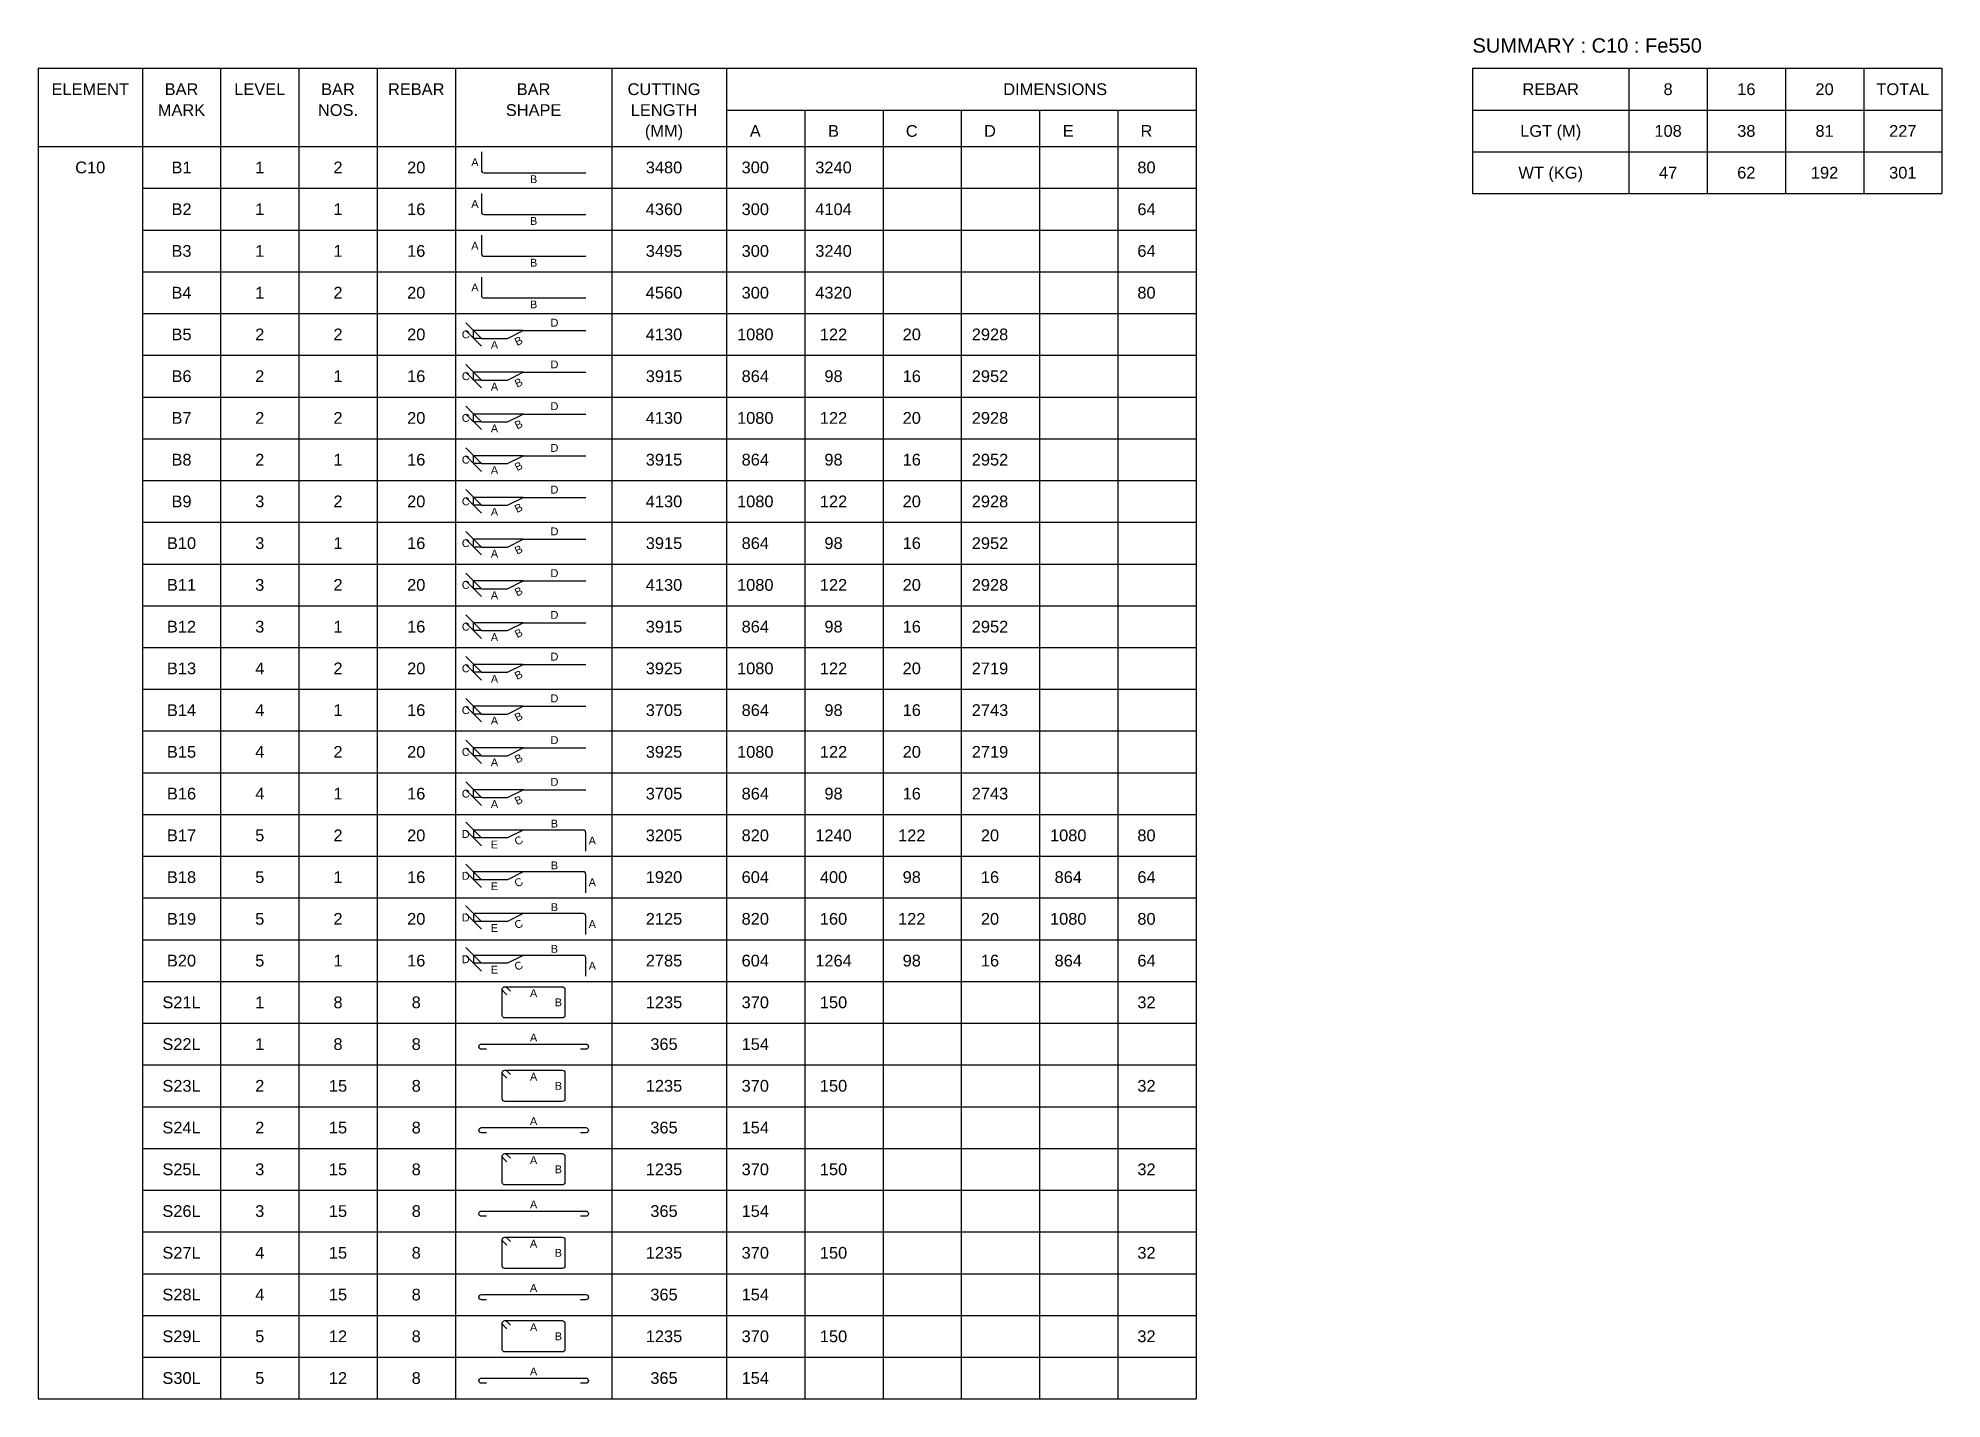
# Model space of a CAD drawing. Header units: inches. Extents: x -14050 to 64750, y -1525 to 593364.
# Drawn here: x 28250 to 64750, y 485422 to 511501 of the extents above; entities that cross this region are included whole.
import ezdxf
from ezdxf.enums import TextEntityAlignment as Align

# ---------------------------------------------------------------- set-up
doc = ezdxf.new("R2010")
doc.units = ezdxf.units.IN
doc.header["$MEASUREMENT"] = 0
for name, color, linetype in [('Dim', 31, 'Continuous'), ('Reinforcement', 130, 'Continuous'), ('Schedule Border', 60, 'Continuous'), ('Schedule Header', 4, 'Continuous'), ('Text', 31, 'Continuous')]:
    doc.layers.add(name, color=color, linetype=linetype)
doc.styles.add('SC-BBS1', font='SansSerif')
doc.styles.get("Standard").update_dxf_attribs({"font": 'txt.shx'})
doc.dimstyles.new('SCBBSDim', dxfattribs={"dimtxt": 225, "dimasz": 0.18, "dimexe": 0, "dimexo": 0, "dimgap": 0, "dimtad": 1, "dimtoh": 1, "dimdec": 0, "dimzin": 0, "dimdsep": 46, "dimtxsty": 'Standard', "dimtsz": 150, "dimcen": 0.09, "dimclrd": 8, "dimclre": 8, "dimclrt": 3, "dimadec": 0, "dimazin": 0, "dimtfac": 1, "dimtdec": 0, "dimtix": 1, "dimtofl": 0, "dimtmove": 0, "dimatfit": 3, "dimfxl": 1, "dimtolj": 1, "dimtzin": 0, "dimarcsym": 0})

msp = doc.modelspace()

# ---------------------------------------------------------------- texts
at = {"layer": 'Dim', "style": 'SC-BBS1'}
for s, p in [('A', (36625, 509122)), ('B', (37750, 508797)), ('A', (36625, 508322)), ('B', (37750, 507997)), ('A', (36625, 507522)), ('B', (37750, 507197)), ('A', (36625, 506722)), ('B', (37750, 506397)), ('C', (36450, 505822)), ('D', (38150, 506047)), ('A', (37000, 505622)), ('D', (38150, 505247)), ('C', (36450, 505022)), ('A', (37000, 504822)), ('D', (38150, 504447)), ('C', (36450, 504222)), ('A', (37000, 504022)), ('D', (38150, 503647)), ('C', (36450, 503422)), ('A', (37000, 503222)), ('C', (36450, 502622)), ('D', (38150, 502847)), ('A', (37000, 502422)), ('C', (36450, 501822)), ('D', (38150, 502047)), ('A', (37000, 501622)), ('D', (38150, 501247)), ('C', (36450, 501022)), ('A', (37000, 500822)), ('D', (38150, 500447)), ('C', (36450, 500222)), ('A', (37000, 500022)), ('D', (38150, 499647)), ('C', (36450, 499422)), ('A', (37000, 499222)), ('C', (36450, 498622)), ('D', (38150, 498847)), ('A', (37000, 498422)), ('C', (36450, 497822)), ('D', (38150, 498047)), ('A', (37000, 497622)), ('D', (38150, 497247)), ('C', (36450, 497022)), ('A', (37000, 496822)), ('B', (38150, 496447)), ('D', (36450, 496247)), ('E', (37000, 496047)), ('A', (38875, 496122)), ('B', (38150, 495647)), ('D', (36450, 495447)), ('E', (37000, 495247)), ('A', (38875, 495322)), ('D', (36450, 494647)), ('B', (38150, 494847)), ('A', (38875, 494522)), ('E', (37000, 494447)), ('D', (36450, 493847)), ('B', (38150, 494047)), ('E', (37000, 493647)), ('A', (38875, 493722)), ('A', (37750, 493197)), ('B', (38225, 493022)), ('A', (37750, 492347)), ('A', (37750, 491597)), ('B', (38225, 491422)), ('A', (37750, 490747)), ('A', (37750, 489997)), ('B', (38225, 489822)), ('A', (37750, 489147)), ('A', (37750, 488397)), ('B', (38225, 488222)), ('A', (37750, 487547)), ('A', (37750, 486797)), ('B', (38225, 486622)), ('A', (37750, 485947))]:
    msp.add_text(s, height=150, dxfattribs=at).set_placement(p, align=Align.MIDDLE_CENTER)
for s, p in [('B', (37462.5, 505697)), ('B', (37462.5, 504897)), ('B', (37462.5, 504097)), ('B', (37462.5, 503297)), ('B', (37462.5, 502497)), ('B', (37462.5, 501697)), ('B', (37462.5, 500897)), ('B', (37462.5, 500097)), ('B', (37462.5, 499297)), ('B', (37462.5, 498497)), ('B', (37462.5, 497697)), ('B', (37462.5, 496897)), ('C', (37462.5, 496122)), ('C', (37462.5, 495322)), ('C', (37462.5, 494522)), ('C', (37462.5, 493722))]:
    msp.add_text(s, height=150, rotation=26.56505, dxfattribs=at).set_placement(p, align=Align.MIDDLE_CENTER)
at = {"layer": 'Schedule Header', "style": 'SC-BBS1'}
msp.add_text('SUMMARY : C10 : Fe550', height=275, dxfattribs=at).set_placement((55750, 511222))
for s, p in [('CUTTING', (40250, 510522)), ('DIMENSIONS', (47750, 510522)), ('8', (59500, 510522)), ('16', (61000, 510522)), ('20', (62500, 510522)), ('TOTAL', (64000, 510522)), ('ELEMENT', (29250, 510522)), ('BAR', (31000, 510522)), ('LEVEL', (32500, 510522)), ('BAR', (34000, 510522)), ('REBAR', (35500, 510522)), ('BAR', (37750, 510522)), ('REBAR', (57250, 510522)), ('MARK', (31000, 510122)), ('NOS.', (34000, 510122)), ('SHAPE', (37750, 510122)), ('LENGTH', (40250, 510122)), ('(MM)', (40250, 509722)), ('A', (42000, 509722)), ('B', (43500, 509722)), ('C', (45000, 509722)), ('D', (46500, 509722)), ('E', (48000, 509722)), ('R', (49500, 509722)), ('LGT (M)', (57250, 509722)), ('WT (KG)', (57250, 508922))]:
    msp.add_text(s, height=225, dxfattribs=at).set_placement(p, align=Align.MIDDLE_CENTER)
at = {"layer": 'Text', "style": 'SC-BBS1'}
for s, p in [('108', (59500, 509722)), ('38', (61000, 509722)), ('81', (62500, 509722)), ('227', (64000, 509722)), ('C10', (29250, 509022)), ('B1', (31000, 509022)), ('1', (32500, 509022)), ('2', (34000, 509022)), ('20', (35500, 509022)), ('3480', (40250, 509022)), ('300', (42000, 509022)), ('3240', (43500, 509022)), ('80', (49500, 509022)), ('47', (59500, 508922)), ('62', (61000, 508922)), ('192', (62500, 508922)), ('301', (64000, 508922)), ('B2', (31000, 508222)), ('1', (32500, 508222)), ('1', (34000, 508222)), ('16', (35500, 508222)), ('4360', (40250, 508222)), ('300', (42000, 508222)), ('4104', (43500, 508222)), ('64', (49500, 508222)), ('B3', (31000, 507422)), ('1', (32500, 507422)), ('1', (34000, 507422)), ('16', (35500, 507422)), ('3495', (40250, 507422)), ('300', (42000, 507422)), ('3240', (43500, 507422)), ('64', (49500, 507422)), ('B4', (31000, 506622)), ('1', (32500, 506622)), ('2', (34000, 506622)), ('20', (35500, 506622)), ('4560', (40250, 506622)), ('300', (42000, 506622)), ('4320', (43500, 506622)), ('80', (49500, 506622)), ('B5', (31000, 505822)), ('2', (32500, 505822)), ('2', (34000, 505822)), ('20', (35500, 505822)), ('4130', (40250, 505822)), ('1080', (42000, 505822)), ('122', (43500, 505822)), ('20', (45000, 505822)), ('2928', (46500, 505822)), ('B6', (31000, 505022)), ('2', (32500, 505022)), ('1', (34000, 505022)), ('16', (35500, 505022)), ('3915', (40250, 505022)), ('864', (42000, 505022)), ('98', (43500, 505022)), ('16', (45000, 505022)), ('2952', (46500, 505022)), ('B7', (31000, 504222)), ('2', (32500, 504222)), ('2', (34000, 504222)), ('20', (35500, 504222)), ('4130', (40250, 504222)), ('1080', (42000, 504222)), ('122', (43500, 504222)), ('20', (45000, 504222)), ('2928', (46500, 504222)), ('B8', (31000, 503422)), ('2', (32500, 503422)), ('1', (34000, 503422)), ('16', (35500, 503422)), ('3915', (40250, 503422)), ('864', (42000, 503422)), ('98', (43500, 503422)), ('16', (45000, 503422)), ('2952', (46500, 503422)), ('B9', (31000, 502622)), ('3', (32500, 502622)), ('2', (34000, 502622)), ('20', (35500, 502622)), ('4130', (40250, 502622)), ('1080', (42000, 502622)), ('122', (43500, 502622)), ('20', (45000, 502622)), ('2928', (46500, 502622)), ('B10', (31000, 501822)), ('3', (32500, 501822)), ('1', (34000, 501822)), ('16', (35500, 501822)), ('3915', (40250, 501822)), ('864', (42000, 501822)), ('98', (43500, 501822)), ('16', (45000, 501822)), ('2952', (46500, 501822)), ('B11', (31000, 501022)), ('3', (32500, 501022)), ('2', (34000, 501022)), ('20', (35500, 501022)), ('4130', (40250, 501022)), ('1080', (42000, 501022)), ('122', (43500, 501022)), ('20', (45000, 501022)), ('2928', (46500, 501022)), ('B12', (31000, 500222)), ('3', (32500, 500222)), ('1', (34000, 500222)), ('16', (35500, 500222)), ('3915', (40250, 500222)), ('864', (42000, 500222)), ('98', (43500, 500222)), ('16', (45000, 500222)), ('2952', (46500, 500222)), ('B13', (31000, 499422)), ('4', (32500, 499422)), ('2', (34000, 499422)), ('20', (35500, 499422)), ('3925', (40250, 499422)), ('1080', (42000, 499422)), ('122', (43500, 499422)), ('20', (45000, 499422)), ('2719', (46500, 499422)), ('B14', (31000, 498622)), ('4', (32500, 498622)), ('1', (34000, 498622)), ('16', (35500, 498622)), ('3705', (40250, 498622)), ('864', (42000, 498622)), ('98', (43500, 498622)), ('16', (45000, 498622)), ('2743', (46500, 498622)), ('B15', (31000, 497822)), ('4', (32500, 497822)), ('2', (34000, 497822)), ('20', (35500, 497822)), ('3925', (40250, 497822)), ('1080', (42000, 497822)), ('122', (43500, 497822)), ('20', (45000, 497822)), ('2719', (46500, 497822)), ('B16', (31000, 497022)), ('4', (32500, 497022)), ('1', (34000, 497022)), ('16', (35500, 497022)), ('3705', (40250, 497022)), ('864', (42000, 497022)), ('98', (43500, 497022)), ('16', (45000, 497022)), ('2743', (46500, 497022)), ('B17', (31000, 496222)), ('5', (32500, 496222)), ('2', (34000, 496222)), ('20', (35500, 496222)), ('3205', (40250, 496222)), ('820', (42000, 496222)), ('1240', (43500, 496222)), ('122', (45000, 496222)), ('20', (46500, 496222)), ('1080', (48000, 496222)), ('80', (49500, 496222)), ('B18', (31000, 495422)), ('5', (32500, 495422)), ('1', (34000, 495422)), ('16', (35500, 495422)), ('1920', (40250, 495422)), ('604', (42000, 495422)), ('400', (43500, 495422)), ('98', (45000, 495422)), ('16', (46500, 495422)), ('864', (48000, 495422)), ('64', (49500, 495422)), ('B19', (31000, 494622)), ('5', (32500, 494622)), ('2', (34000, 494622)), ('20', (35500, 494622)), ('2125', (40250, 494622)), ('820', (42000, 494622)), ('160', (43500, 494622)), ('122', (45000, 494622)), ('20', (46500, 494622)), ('1080', (48000, 494622)), ('80', (49500, 494622)), ('B20', (31000, 493822)), ('5', (32500, 493822)), ('1', (34000, 493822)), ('16', (35500, 493822)), ('2785', (40250, 493822)), ('604', (42000, 493822)), ('1264', (43500, 493822)), ('98', (45000, 493822)), ('16', (46500, 493822)), ('864', (48000, 493822)), ('64', (49500, 493822)), ('S21L', (31000, 493022)), ('1', (32500, 493022)), ('8', (34000, 493022)), ('8', (35500, 493022)), ('1235', (40250, 493022)), ('370', (42000, 493022)), ('150', (43500, 493022)), ('32', (49500, 493022)), ('S22L', (31000, 492222)), ('1', (32500, 492222)), ('8', (34000, 492222)), ('8', (35500, 492222)), ('365', (40250, 492222)), ('154', (42000, 492222)), ('S23L', (31000, 491422)), ('2', (32500, 491422)), ('15', (34000, 491422)), ('8', (35500, 491422)), ('1235', (40250, 491422)), ('370', (42000, 491422)), ('150', (43500, 491422)), ('32', (49500, 491422)), ('S24L', (31000, 490622)), ('2', (32500, 490622)), ('15', (34000, 490622)), ('8', (35500, 490622)), ('365', (40250, 490622)), ('154', (42000, 490622)), ('S25L', (31000, 489822)), ('3', (32500, 489822)), ('15', (34000, 489822)), ('8', (35500, 489822)), ('1235', (40250, 489822)), ('370', (42000, 489822)), ('150', (43500, 489822)), ('32', (49500, 489822)), ('S26L', (31000, 489022)), ('3', (32500, 489022)), ('15', (34000, 489022)), ('8', (35500, 489022)), ('365', (40250, 489022)), ('154', (42000, 489022)), ('S27L', (31000, 488222)), ('4', (32500, 488222)), ('15', (34000, 488222)), ('8', (35500, 488222)), ('1235', (40250, 488222)), ('370', (42000, 488222)), ('150', (43500, 488222)), ('32', (49500, 488222)), ('S28L', (31000, 487422)), ('4', (32500, 487422)), ('15', (34000, 487422)), ('8', (35500, 487422)), ('365', (40250, 487422)), ('154', (42000, 487422)), ('S29L', (31000, 486622)), ('5', (32500, 486622)), ('12', (34000, 486622)), ('8', (35500, 486622)), ('1235', (40250, 486622)), ('370', (42000, 486622)), ('150', (43500, 486622)), ('32', (49500, 486622)), ('S30L', (31000, 485822)), ('5', (32500, 485822)), ('12', (34000, 485822)), ('8', (35500, 485822)), ('365', (40250, 485822)), ('154', (42000, 485822))]:
    msp.add_text(s, height=225, dxfattribs=at).set_placement(p, align=Align.MIDDLE_CENTER)

# ---------------------------------------------------------------- blocks, each defined once
blk = doc.blocks.new('*D132')
at = {"color": 8, "linetype": 'ByBlock', "lineweight": -2}
for p, q in [((36750, 505747), (36450, 506047)), ((36450, 505897), (36750, 505597)), ((37550, 505897), (36600, 505897)), ((36600, 505747), (36600, 505897)), ((36750, 505747), (36600, 505747))]:
    blk.add_line(p, q, dxfattribs=at)
at = {"layer": 'DEFPOINTS', "color": 31}
for p in [(37550, 505897), (36600, 505747), (36750, 505747)]:
    blk.add_point(p, dxfattribs=at)
blk = doc.blocks.new('*D133')
at = {"color": 8, "linetype": 'ByBlock', "lineweight": -2}
for p, q in [((36750, 504947), (36450, 505247)), ((36450, 505097), (36750, 504797)), ((37550, 505097), (36600, 505097)), ((36600, 504947), (36600, 505097)), ((36750, 504947), (36600, 504947))]:
    blk.add_line(p, q, dxfattribs=at)
at = {"layer": 'DEFPOINTS', "color": 31}
for p in [(36600, 504947), (36750, 504947), (37550, 505097)]:
    blk.add_point(p, dxfattribs=at)
blk = doc.blocks.new('*D134')
at = {"color": 8, "linetype": 'ByBlock', "lineweight": -2}
for p, q in [((36750, 504147), (36450, 504447)), ((36450, 504297), (36750, 503997)), ((37550, 504297), (36600, 504297)), ((36600, 504147), (36600, 504297)), ((36750, 504147), (36600, 504147))]:
    blk.add_line(p, q, dxfattribs=at)
at = {"layer": 'DEFPOINTS', "color": 31}
for p in [(36600, 504147), (36750, 504147), (37550, 504297)]:
    blk.add_point(p, dxfattribs=at)
blk = doc.blocks.new('*D135')
at = {"color": 8, "linetype": 'ByBlock', "lineweight": -2}
for p, q in [((36750, 503347), (36450, 503647)), ((36450, 503497), (36750, 503197)), ((37550, 503497), (36600, 503497)), ((36600, 503347), (36600, 503497)), ((36750, 503347), (36600, 503347))]:
    blk.add_line(p, q, dxfattribs=at)
at = {"layer": 'DEFPOINTS', "color": 31}
for p in [(36600, 503347), (36750, 503347), (37550, 503497)]:
    blk.add_point(p, dxfattribs=at)
blk = doc.blocks.new('*D136')
at = {"color": 8, "linetype": 'ByBlock', "lineweight": -2}
for p, q in [((36750, 502547), (36450, 502847)), ((36450, 502697), (36750, 502397)), ((37550, 502697), (36600, 502697)), ((36600, 502547), (36600, 502697)), ((36750, 502547), (36600, 502547))]:
    blk.add_line(p, q, dxfattribs=at)
at = {"layer": 'DEFPOINTS', "color": 31}
for p in [(37550, 502697), (36600, 502547), (36750, 502547)]:
    blk.add_point(p, dxfattribs=at)
blk = doc.blocks.new('*D137')
at = {"color": 8, "linetype": 'ByBlock', "lineweight": -2}
for p, q in [((36750, 501747), (36450, 502047)), ((36450, 501897), (36750, 501597)), ((37550, 501897), (36600, 501897)), ((36600, 501747), (36600, 501897)), ((36750, 501747), (36600, 501747))]:
    blk.add_line(p, q, dxfattribs=at)
at = {"layer": 'DEFPOINTS', "color": 31}
for p in [(37550, 501897), (36600, 501747), (36750, 501747)]:
    blk.add_point(p, dxfattribs=at)
blk = doc.blocks.new('*D138')
at = {"color": 8, "linetype": 'ByBlock', "lineweight": -2}
for p, q in [((36750, 500947), (36450, 501247)), ((36450, 501097), (36750, 500797)), ((37550, 501097), (36600, 501097)), ((36600, 500947), (36600, 501097)), ((36750, 500947), (36600, 500947))]:
    blk.add_line(p, q, dxfattribs=at)
at = {"layer": 'DEFPOINTS', "color": 31}
for p in [(36600, 500947), (36750, 500947), (37550, 501097)]:
    blk.add_point(p, dxfattribs=at)
blk = doc.blocks.new('*D139')
at = {"color": 8, "linetype": 'ByBlock', "lineweight": -2}
for p, q in [((36750, 500147), (36450, 500447)), ((36450, 500297), (36750, 499997)), ((37550, 500297), (36600, 500297)), ((36600, 500147), (36600, 500297)), ((36750, 500147), (36600, 500147))]:
    blk.add_line(p, q, dxfattribs=at)
at = {"layer": 'DEFPOINTS', "color": 31}
for p in [(36600, 500147), (36750, 500147), (37550, 500297)]:
    blk.add_point(p, dxfattribs=at)
blk = doc.blocks.new('*D140')
at = {"color": 8, "linetype": 'ByBlock', "lineweight": -2}
for p, q in [((36750, 499347), (36450, 499647)), ((36450, 499497), (36750, 499197)), ((37550, 499497), (36600, 499497)), ((36600, 499347), (36600, 499497)), ((36750, 499347), (36600, 499347))]:
    blk.add_line(p, q, dxfattribs=at)
at = {"layer": 'DEFPOINTS', "color": 31}
for p in [(36600, 499347), (36750, 499347), (37550, 499497)]:
    blk.add_point(p, dxfattribs=at)
blk = doc.blocks.new('*D141')
at = {"color": 8, "linetype": 'ByBlock', "lineweight": -2}
for p, q in [((36750, 498547), (36450, 498847)), ((36450, 498697), (36750, 498397)), ((37550, 498697), (36600, 498697)), ((36600, 498547), (36600, 498697)), ((36750, 498547), (36600, 498547))]:
    blk.add_line(p, q, dxfattribs=at)
at = {"layer": 'DEFPOINTS', "color": 31}
for p in [(37550, 498697), (36600, 498547), (36750, 498547)]:
    blk.add_point(p, dxfattribs=at)
blk = doc.blocks.new('*D142')
at = {"color": 8, "linetype": 'ByBlock', "lineweight": -2}
for p, q in [((36750, 497747), (36450, 498047)), ((36450, 497897), (36750, 497597)), ((37550, 497897), (36600, 497897)), ((36600, 497747), (36600, 497897)), ((36750, 497747), (36600, 497747))]:
    blk.add_line(p, q, dxfattribs=at)
at = {"layer": 'DEFPOINTS', "color": 31}
for p in [(37550, 497897), (36600, 497747), (36750, 497747)]:
    blk.add_point(p, dxfattribs=at)
blk = doc.blocks.new('*D143')
at = {"color": 8, "linetype": 'ByBlock', "lineweight": -2}
for p, q in [((36750, 496947), (36450, 497247)), ((36450, 497097), (36750, 496797)), ((37550, 497097), (36600, 497097)), ((36600, 496947), (36600, 497097)), ((36750, 496947), (36600, 496947))]:
    blk.add_line(p, q, dxfattribs=at)
at = {"layer": 'DEFPOINTS', "color": 31}
for p in [(36600, 496947), (36750, 496947), (37550, 497097)]:
    blk.add_point(p, dxfattribs=at)
blk = doc.blocks.new('*D144')
at = {"color": 8, "linetype": 'ByBlock', "lineweight": -2}
for p, q in [((36750, 496172), (36450, 496472)), ((36450, 496322), (36750, 496022)), ((37550, 496322), (36600, 496322)), ((36600, 496322), (36600, 496172)), ((37250, 496172), (36600, 496172))]:
    blk.add_line(p, q, dxfattribs=at)
at = {"layer": 'DEFPOINTS', "color": 31}
for p in [(36600, 496322), (37250, 496172), (37550, 496322)]:
    blk.add_point(p, dxfattribs=at)
blk = doc.blocks.new('*D145')
at = {"color": 8, "linetype": 'ByBlock', "lineweight": -2}
for p, q in [((36750, 495372), (36450, 495672)), ((36450, 495522), (36750, 495222)), ((37550, 495522), (36600, 495522)), ((36600, 495522), (36600, 495372)), ((37250, 495372), (36600, 495372))]:
    blk.add_line(p, q, dxfattribs=at)
at = {"layer": 'DEFPOINTS', "color": 31}
for p in [(36600, 495522), (37250, 495372), (37550, 495522)]:
    blk.add_point(p, dxfattribs=at)
blk = doc.blocks.new('*D146')
at = {"color": 8, "linetype": 'ByBlock', "lineweight": -2}
for p, q in [((36750, 494572), (36450, 494872)), ((36450, 494722), (36750, 494422)), ((37550, 494722), (36600, 494722)), ((36600, 494722), (36600, 494572)), ((37250, 494572), (36600, 494572))]:
    blk.add_line(p, q, dxfattribs=at)
at = {"layer": 'DEFPOINTS', "color": 31}
for p in [(36600, 494722), (37550, 494722), (37250, 494572)]:
    blk.add_point(p, dxfattribs=at)
blk = doc.blocks.new('*D147')
at = {"color": 8, "linetype": 'ByBlock', "lineweight": -2}
for p, q in [((36750, 493772), (36450, 494072)), ((36450, 493922), (36750, 493622)), ((37550, 493922), (36600, 493922)), ((36600, 493922), (36600, 493772)), ((37250, 493772), (36600, 493772))]:
    blk.add_line(p, q, dxfattribs=at)
at = {"layer": 'DEFPOINTS', "color": 31}
for p in [(36600, 493922), (37550, 493922), (37250, 493772)]:
    blk.add_point(p, dxfattribs=at)

# ---------------------------------------------------------------- dimensions: what is measured, and where the dimension line sits
at = {"layer": 'Dim'}
for base, p1, p2, picture, middle in [((36600, 505897), (36750, 505747), (37550, 505897), '*D132', (36600, 505822)), ((36600, 505097), (36750, 504947), (37550, 505097), '*D133', (36600, 505022)), ((36600, 504297), (36750, 504147), (37550, 504297), '*D134', (36600, 504222)), ((36600, 503497), (36750, 503347), (37550, 503497), '*D135', (36600, 503422)), ((36600, 502697), (36750, 502547), (37550, 502697), '*D136', (36600, 502622)), ((36600, 501897), (36750, 501747), (37550, 501897), '*D137', (36600, 501822)), ((36600, 501097), (36750, 500947), (37550, 501097), '*D138', (36600, 501022)), ((36600, 500297), (36750, 500147), (37550, 500297), '*D139', (36600, 500222)), ((36600, 499497), (36750, 499347), (37550, 499497), '*D140', (36600, 499422)), ((36600, 498697), (36750, 498547), (37550, 498697), '*D141', (36600, 498622)), ((36600, 497897), (36750, 497747), (37550, 497897), '*D142', (36600, 497822)), ((36600, 497097), (36750, 496947), (37550, 497097), '*D143', (36600, 497022)), ((36600, 496172), (37550, 496322), (37250, 496172), '*D144', (36600, 496247)), ((36600, 495372), (37550, 495522), (37250, 495372), '*D145', (36600, 495447)), ((36600, 494572), (37550, 494722), (37250, 494572), '*D146', (36600, 494647)), ((36600, 493772), (37550, 493922), (37250, 493772), '*D147', (36600, 493847))]:
    dim = msp.add_linear_dim(base=base, p1=p1, p2=p2, angle=90, text=' ', dimstyle='SCBBSDim', dxfattribs=at)
    dim.commit()
    dim.dimension.update_dxf_attribs({"geometry": picture, "text_midpoint": middle})

# ---------------------------------------------------------------- linework, layer by layer
at = {"layer": 'Reinforcement'}
for points in [[(36750, 509322), (36750, 508972, 0.5), (36800, 508922), (38750, 508922)], [(36750, 508522), (36750, 508172, 0.5), (36800, 508122), (38750, 508122)], [(36750, 507722), (36750, 507372, 0.5), (36800, 507322), (38750, 507322)], [(36750, 506922), (36750, 506572, 0.5), (36800, 506522), (38750, 506522)], [(38750, 495922), (38750, 496272, 0.5), (38700, 496322), (37550, 496322), (37250, 496172), (36750, 496172)], [(38750, 495122), (38750, 495472, 0.5), (38700, 495522), (37550, 495522), (37250, 495372), (36750, 495372)], [(38750, 494322), (38750, 494672, 0.5), (38700, 494722), (37550, 494722), (37250, 494572), (36750, 494572)], [(38750, 493522), (38750, 493872, 0.5), (38700, 493922), (37550, 493922), (37250, 493772), (36750, 493772)], [(37235.4, 493165.9), (37164.6, 493236.6, -0.1989124), (37150, 493272, -0.4142046), (37200, 493322, -0.1989044), (37235.4, 493307.4), (37306.1, 493236.6)], [(36850, 492122), (36750, 492122, -1), (36750, 492222), (38750, 492222, -1), (38750, 492122), (38650, 492122)], [(37235.4, 491565.9), (37164.6, 491636.6, -0.1989124), (37150, 491672, -0.4142046), (37200, 491722, -0.1989044), (37235.4, 491707.4), (37306.1, 491636.6)], [(36850, 490522), (36750, 490522, -1), (36750, 490622), (38750, 490622, -1), (38750, 490522), (38650, 490522)], [(37235.4, 489965.9), (37164.6, 490036.6, -0.1989124), (37150, 490072, -0.4142046), (37200, 490122, -0.1989044), (37235.4, 490107.4), (37306.1, 490036.6)], [(36850, 488922), (36750, 488922, -1), (36750, 489022), (38750, 489022, -1), (38750, 488922), (38650, 488922)], [(37235.4, 488365.9), (37164.6, 488436.6, -0.1989124), (37150, 488472, -0.4142046), (37200, 488522, -0.1989044), (37235.4, 488507.4), (37306.1, 488436.6)], [(36850, 487322), (36750, 487322, -1), (36750, 487422), (38750, 487422, -1), (38750, 487322), (38650, 487322)], [(37235.4, 486765.9), (37164.6, 486836.6, -0.1989124), (37150, 486872, -0.4142046), (37200, 486922, -0.1989044), (37235.4, 486907.4), (37306.1, 486836.6)], [(36850, 485722), (36750, 485722, -1), (36750, 485822), (38750, 485822, -1), (38750, 485722), (38650, 485722)]]:
    msp.add_lwpolyline(points, format="xyb", dxfattribs=at)
for points in [[(36750, 505747), (37250, 505747), (37550, 505897), (38750, 505897)], [(36750, 504947), (37250, 504947), (37550, 505097), (38750, 505097)], [(36750, 504147), (37250, 504147), (37550, 504297), (38750, 504297)], [(36750, 503347), (37250, 503347), (37550, 503497), (38750, 503497)], [(36750, 502547), (37250, 502547), (37550, 502697), (38750, 502697)], [(36750, 501747), (37250, 501747), (37550, 501897), (38750, 501897)], [(36750, 500947), (37250, 500947), (37550, 501097), (38750, 501097)], [(36750, 500147), (37250, 500147), (37550, 500297), (38750, 500297)], [(36750, 499347), (37250, 499347), (37550, 499497), (38750, 499497)], [(36750, 498547), (37250, 498547), (37550, 498697), (38750, 498697)], [(36750, 497747), (37250, 497747), (37550, 497897), (38750, 497897)], [(36750, 496947), (37250, 496947), (37550, 497097), (38750, 497097)]]:
    msp.add_lwpolyline(points, dxfattribs=at)
for points in [[(37150, 493272, -0.4142046), (37200, 493322), (38300, 493322, -0.4142046), (38350, 493272), (38350, 492772, -0.4142046), (38300, 492722), (37200, 492722, -0.4142046), (37150, 492772)], [(37150, 491672, -0.4142046), (37200, 491722), (38300, 491722, -0.4142046), (38350, 491672), (38350, 491172, -0.4142046), (38300, 491122), (37200, 491122, -0.4142046), (37150, 491172)], [(37150, 490072, -0.4142046), (37200, 490122), (38300, 490122, -0.4142046), (38350, 490072), (38350, 489572, -0.4142046), (38300, 489522), (37200, 489522, -0.4142046), (37150, 489572)], [(37150, 488472, -0.4142046), (37200, 488522), (38300, 488522, -0.4142046), (38350, 488472), (38350, 487972, -0.4142046), (38300, 487922), (37200, 487922, -0.4142046), (37150, 487972)], [(37150, 486872, -0.4142046), (37200, 486922), (38300, 486922, -0.4142046), (38350, 486872), (38350, 486372, -0.4142046), (38300, 486322), (37200, 486322, -0.4142046), (37150, 486372)]]:
    msp.add_lwpolyline(points, format="xyb", close=True, dxfattribs=at)
at = {"layer": 'Schedule Border'}
for p, q in [((28250, 510922), (50450, 510922)), ((28250, 510922), (28250, 485422)), ((30250, 510922), (30250, 485422)), ((31750, 510922), (31750, 485422)), ((33250, 510922), (33250, 485422)), ((34750, 510922), (34750, 485422)), ((36250, 510922), (36250, 485422)), ((39250, 510922), (39250, 485422)), ((41450, 510922), (41450, 485422)), ((50450, 510922), (50450, 485422)), ((55750, 510922), (64750, 510922)), ((55750, 510922), (55750, 508522)), ((58750, 510922), (58750, 508522)), ((60250, 510922), (60250, 508522)), ((61750, 510922), (61750, 508522)), ((63250, 510922), (63250, 508522)), ((64750, 510922), (64750, 508522)), ((41450, 510122), (50450, 510122)), ((42950, 510122), (42950, 485422)), ((44450, 510122), (44450, 485422)), ((45950, 510122), (45950, 485422)), ((47450, 510122), (47450, 485422)), ((48950, 510122), (48950, 485422)), ((55750, 510122), (64750, 510122)), ((28250, 509422), (50450, 509422)), ((55750, 509322), (64750, 509322)), ((30250, 508622), (50450, 508622)), ((55750, 508522), (64750, 508522)), ((30250, 507822), (50450, 507822)), ((30250, 507022), (50450, 507022)), ((30250, 506222), (50450, 506222)), ((30250, 505422), (50450, 505422)), ((30250, 504622), (50450, 504622)), ((30250, 503822), (50450, 503822)), ((30250, 503022), (50450, 503022)), ((30250, 502222), (50450, 502222)), ((30250, 501422), (50450, 501422)), ((30250, 500622), (50450, 500622)), ((30250, 499822), (50450, 499822)), ((30250, 499022), (50450, 499022)), ((30250, 498222), (50450, 498222)), ((30250, 497422), (50450, 497422)), ((30250, 496622), (50450, 496622)), ((30250, 495822), (50450, 495822)), ((30250, 495022), (50450, 495022)), ((30250, 494222), (50450, 494222)), ((30250, 493422), (50450, 493422)), ((30250, 492622), (50450, 492622)), ((30250, 491822), (50450, 491822)), ((30250, 491022), (50450, 491022)), ((30250, 490222), (50450, 490222)), ((30250, 489422), (50450, 489422)), ((30250, 488622), (50450, 488622)), ((30250, 487822), (50450, 487822)), ((30250, 487022), (50450, 487022)), ((30250, 486222), (50450, 486222)), ((28250, 485422), (50450, 485422))]:
    msp.add_line(p, q, dxfattribs=at)

msp.set_redraw_order([(e.dxf.handle, doc.entitydb.next_handle()) for e in msp.query("TEXT MTEXT ATTDEF DIMENSION ARC_DIMENSION")])  # texts and dimensions are drawn at this point

doc.saveas('drawing.dxf')
